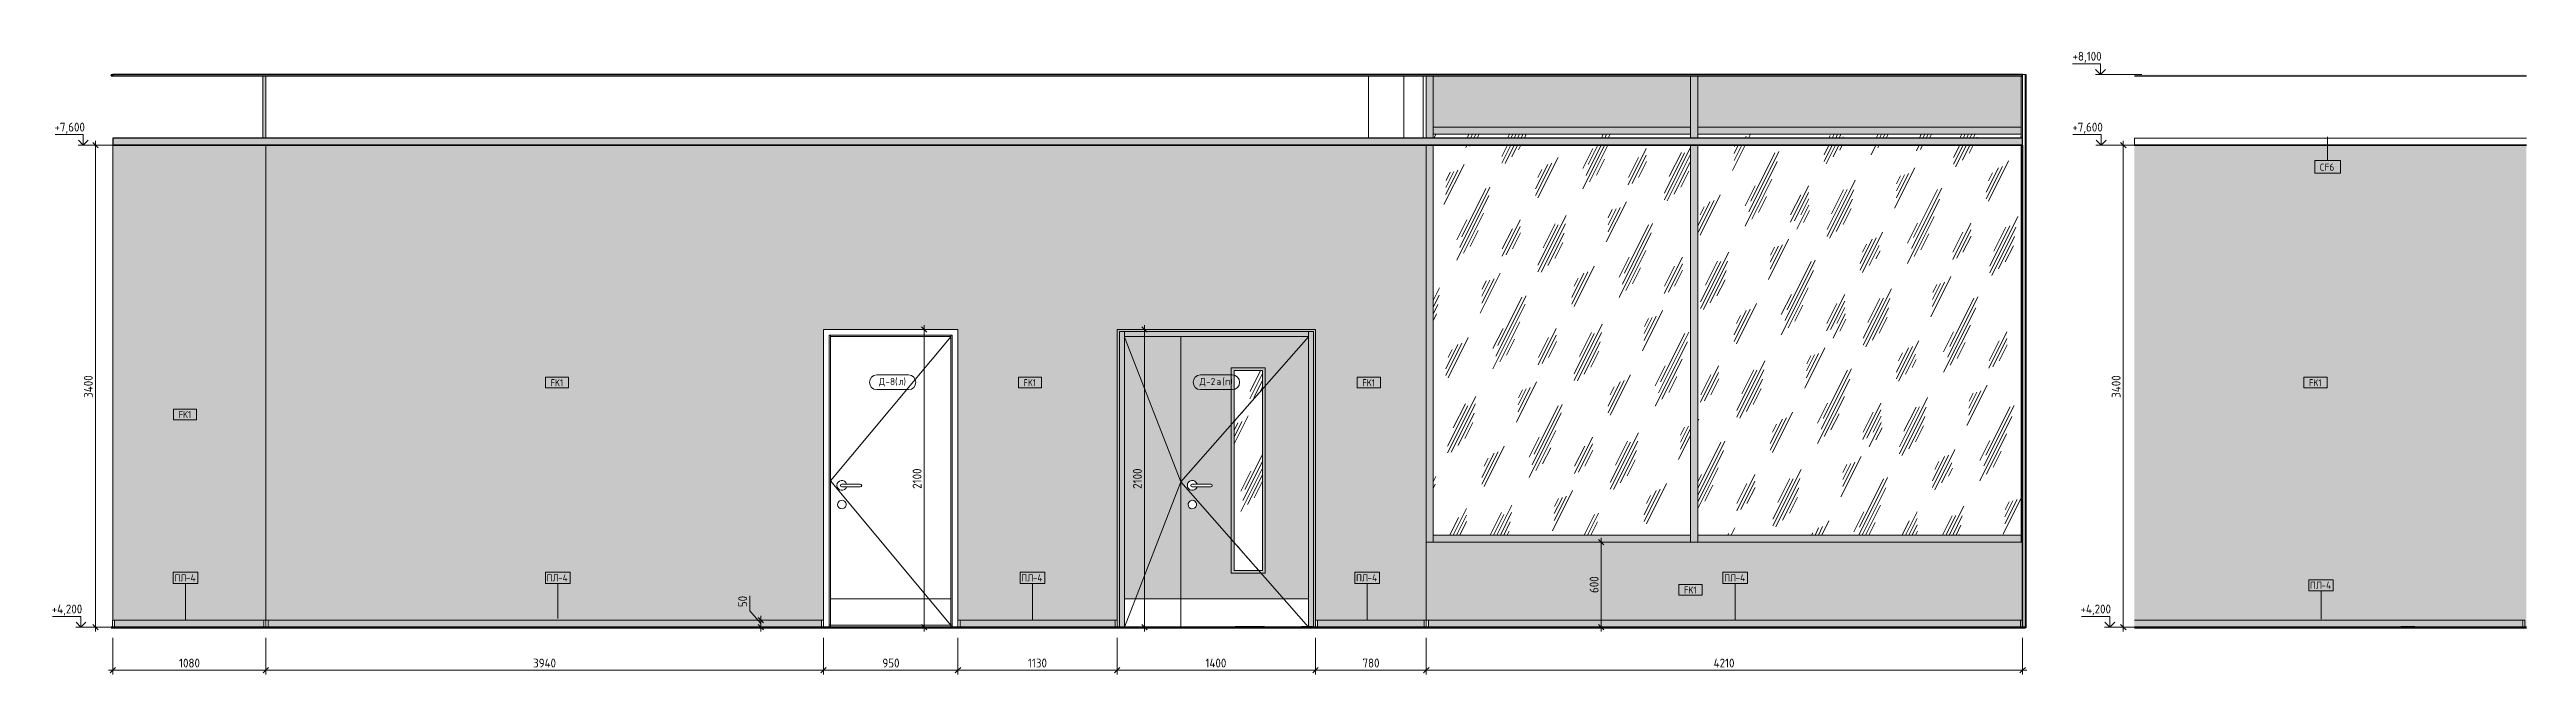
# Model space of a CAD drawing. Header units: millimetres. Extents: x 81971 to 140149, y -1987 to 13800.
# Drawn here: x 118385 to 135881, y 3867 to 8275 of the extents above; entities that cross this region are included whole.
import ezdxf

# ---------------------------------------------------------------- set-up
doc = ezdxf.new("R2010")
doc.units = ezdxf.units.MM
doc.linetypes.add('200_ШТРИХ__ш1_п0_6_', pattern=[40, 25, -15])
doc.linetypes.add('Штрих', pattern=[158.75, 79.375, -79.375])
for name, color, linetype, lineweight in [('A-ANNO-DIMS', 7, 'Continuous', 9), ('A-ANNO-DIMS-25', 7, 'Continuous', 9), ('A-CLNG', 7, 'Continuous', 9), ('A-CLNG-IDEN', 7, 'Continuous', 9), ('A-DETL', 7, 'Continuous', 9), ('A-DOOR', 7, 'Continuous', 9), ('A-DOOR-2', 7, 'Штрих', 9), ('A-DOOR-3', 7, '200_ШТРИХ__ш1_п0_6_', 9), ('A-DOOR-FRAM-1', 7, 'Continuous', 9), ('A-DOOR-IDEN', 7, 'Continuous', 9), ('A-FLOR', 7, 'Continuous', 9), ('A-GENM', 7, 'Continuous', 9), ('A-GENM-IDEN', 7, 'Continuous', 9), ('A-GLAZ-CURT', 7, 'Continuous', 9), ('A-GLAZ-CWMG', 7, 'Continuous', 9), ('A-WALL', 7, 'Continuous', 9), ('A-WALL-IDEN', 7, 'Continuous', 9), ('A-WALL-PATT', 7, 'Continuous', 9), ('G-ANNO-DIMS', 7, 'Continuous', 9), ('G-ANNO-DIMS-1', 7, 'Continuous', 20), ('I-WALL', 7, 'Continuous', 9)]:
    doc.layers.add(name, color=color, linetype=linetype, lineweight=lineweight)
for name, color, linetype, lineweight, true_color in [('A-CLNG-1', 7, 'Continuous', 9, 0x787878), ('A-CLNG-FNSH-1', 7, 'Continuous', 30, 0x3c3c3c), ('A-FLOR-1', 7, 'Continuous', 9, 0x787878), ('A-FLOR-FNSH-1', 7, 'Continuous', 30, 0x3c3c3c), ('A-WALL-4', 7, 'Continuous', 40, 0x3c3c3c), ('A-WALL-5', 7, 'Continuous', 30, 0x3c3c3c), ('A-WALL-FNSH-3', 7, 'Continuous', 30, 0x3c3c3c), ('I-WALL-1', 7, 'Continuous', 9, 0x787878)]:
    doc.layers.add(name, color=color, linetype=linetype, lineweight=lineweight, true_color=true_color)
doc.styles.add('GOST Common_1', font='GOST_Common.ttf', dxfattribs={"width": 0.9, "height": 50})
doc.styles.add('GOST Common_2', font='GOST_Common.ttf', dxfattribs={"height": 50})
doc.styles.add('ISOCPEUR_1', font='isocpeur.ttf', dxfattribs={"width": 0.9, "height": 62.5})
doc.dimstyles.new('ISO-2_5_0_9К_БОЛЬШОЙ_1', dxfattribs={"dimscale": 304.8, "dimtxt": 62.248823, "dimasz": 0.123031, "dimexe": 0.098425, "dimexo": 0.246063, "dimgap": 0, "dimtad": 1, "dimdec": 0, "dimrnd": 10, "dimzin": 0, "dimdsep": 46, "dimtxsty": 'ISOCPEUR_1', "dimblk1": 'OBLIQUE', "dimblk2": 'OBLIQUE', "dimsah": 1, "dimcen": 0.09, "dimdle": 0.098425, "dimazin": 0, "dimtfac": 1, "dimtdec": 4, "dimtix": 1, "dimtmove": 0, "dimatfit": 3, "dimfxl": 1, "dimtvp": 1, "dimtolj": 1, "dimtzin": 0, "dimarcsym": 2})
doc.dimstyles.new('ISO-2_5_0_9К_БОЛЬШОЙ_2', dxfattribs={"dimscale": 304.8, "dimtxt": 62.248823, "dimasz": 0.123031, "dimexe": 0.098425, "dimexo": 0.246063, "dimgap": 0, "dimtad": 1, "dimdec": 0, "dimrnd": 10, "dimzin": 0, "dimdsep": 46, "dimtxsty": 'ISOCPEUR_1', "dimblk1": 'OBLIQUE', "dimblk2": 'OBLIQUE', "dimsah": 1, "dimcen": 0.09, "dimdle": 0.098425, "dimazin": 0, "dimtfac": 1, "dimtdec": 4, "dimtix": 1, "dimtmove": 1, "dimatfit": 3, "dimfxl": 1, "dimtvp": 1, "dimtolj": 1, "dimtzin": 0, "dimarcsym": 2})
pattern_1 = [(63.435, (63.5, 31.75), (-255.5833, 766.7475), [317.5, -190.5, 317.5, -190.5, -403.903]), (63.435, (63.5, 31.75), (-255.5833, 766.7475), [-1016, 127, -276.903]), (63.435, (47.6, 47.6), (-255.5833, 766.7475), [254, -317.5, 190.5, -190.5, -467.403]), (63.435, (47.6, 47.6), (-255.5833, 766.7475), [-952.5, 222.25, -245.153]), (63.435, (47.6, 95.25), (-255.5833, 766.7475), [190.5, -381, 127, -190.5, -530.903]), (63.435, (47.6, 95.25), (-255.5833, 766.7475), [-889, 285.75, -245.153]), (63.435, (95.25, 47.6), (-255.5833, 766.7475), [190.5, -381, 158.75, -6404.653]), (63.435, (142.9, 95.25), (-255.5833, 766.7475), [95.25, -476.25, 63.5, -6499.903]), (63.435, (63.5, 174.6), (-255.5833, 766.7475), [63.5, -476.25, 63.5, -254, -562.653]), (63.435, (63.5, 174.6), (-255.5833, 766.7475), [-857.25, 158.75, -403.903]), (63.435, (349.25, 127), (-255.5833, 766.7475), [317.5, -476.25, 381, -251.503]), (63.435, (349.25, 79.4), (-255.5833, 766.7475), [444.5, -317.5, 476.25, -188.003]), (63.435, (381, 95.25), (-255.5833, 766.7475), [508, -254, 381, -276.903]), (63.435, (428.6, 142.9), (-255.5833, 766.7475), [317.5, -444.5, 254, -403.903]), (63.435, (381, 238.1), (-255.5833, 766.7475), [158.75, -635, 190.5, -435.653]), (63.435, (476.25, 190.5), (-255.5833, 766.7475), [127, -635, 127, -530.903])]

msp = doc.modelspace()

# ---------------------------------------------------------------- texts
at = {"layer": 'A-CLNG-IDEN', "insert": (134420, 7470.4), "char_height": 50, "width": 132.278, "attachment_point": 1, "style": 'GOST Common_2'}
msp.add_mtext('CF6', dxfattribs=at)
at = {"layer": 'A-DOOR-IDEN', "char_height": 50, "attachment_point": 1, "style": 'GOST Common_2'}
for s, insert, width in [('\\fGOST Common|b0|i0|c204|p34|;Д', (124243.1, 5957.9), 56.118), ('-8(', (124289.4, 5957.9), 112.236), ('\\fGOST Common|b0|i0|c204|p34|;)', (124416.7, 5957.9), 24.051), ('\\fGOST Common|b0|i0|c204|p34|;Д', (126508.1, 5957.9), 56.118), ('-2', (126554.4, 5957.9), 88.186), ('\\fGOST Common|b0|i0|c204|p34|;(', (126668.5, 5957.9), 24.051), ('\\fGOST Common|b0|i0|c204|p34|;)', (126724.7, 5957.9), 24.051), ('\\fGOST Common|b0|i0|c204|p34|;л', (124382, 5957.9), 42.089), ('\\fGOST Common|b0|i0|c204|p34|;а', (126627.2, 5957.9), 50.105), ('\\fGOST Common|b0|i0|c204|p34|;п', (126688.3, 5957.9), 44.093)]:
    msp.add_mtext(s, dxfattribs=dict(at, insert=insert, width=width))
at = {"layer": 'A-GENM-IDEN', "char_height": 50, "attachment_point": 1, "style": 'GOST Common_2'}
for s, insert, width in [('ПЛ', (119267.6, 4572.8), 98.207), ('-4', (119348.6, 4572.8), 94.198), ('ПЛ', (121896.1, 4572.8), 98.207), ('-4', (121977.2, 4572.8), 94.198), ('ПЛ', (125249.1, 4572.8), 98.207), ('-4', (125330.2, 4572.8), 94.198), ('ПЛ', (127613.3, 4572.8), 98.207), ('-4', (127694.3, 4572.8), 94.198), ('ПЛ', (130213, 4572.8), 98.207), ('-4', (130294, 4572.8), 94.198), ('ПЛ', (134351.3, 4520.3), 98.207), ('-4', (134432.3, 4520.3), 94.198)]:
    msp.add_mtext(s, dxfattribs=dict(at, insert=insert, width=width))
at = {"layer": 'A-WALL-IDEN', "char_height": 50, "width": 111.835, "attachment_point": 1, "style": 'GOST Common_1'}
for insert in [(121924.7, 5949.5), (125265.2, 5949.5), (127658.9, 5949.5), (134345.5, 5949.5), (119297.7, 5724.5), (129930.9, 4486.8)]:
    msp.add_mtext('FK1', dxfattribs=dict(at, insert=insert))

# ---------------------------------------------------------------- blocks, each defined once
blk = doc.blocks.new('110_Дверь_СКБ_2Ст - Д-2а_п_ Из коридора на лестницу-32215207-Развертки 2_51-3')
at = {"layer": 'A-DOOR'}
blk.add_hatch(color=256, dxfattribs=at).paths.add_polyline_path([(-91335, 4400), (-90935, 4400), (-90935, 6250), (-91335, 6250), (-91335, 4683)])
h = blk.add_hatch(color=256, dxfattribs=at)
h.paths.add_polyline_path([(-90935, 4400), (-90035, 4400), (-90035, 6250), (-90935, 6250), (-90935, 4683)])
h.paths.add_polyline_path([(-90560, 4600), (-90560, 6010), (-90360, 6010), (-90360, 4600)])
h.paths.add_polyline_path([(-90857, 5035), (-90864, 5037), (-90871, 5040), (-90877, 5045), (-90881, 5051), (-90884, 5058), (-90885, 5065), (-90884, 5072), (-90881, 5080), (-90877, 5086), (-90871, 5090), (-90864, 5094), (-90857, 5095), (-90849, 5094), (-90842, 5092), (-90836, 5088), (-90831, 5082), (-90827, 5076), (-90825, 5068), (-90825, 5061), (-90827, 5054), (-90831, 5047), (-90836, 5042), (-90843, 5038), (-90850, 5035)])
h.paths.add_polyline_path([(-90856, 5165), (-90864, 5166), (-90873, 5170), (-90880, 5175), (-90885, 5183), (-90889, 5191), (-90890, 5200), (-90889, 5209), (-90885, 5218), (-90880, 5225), (-90873, 5230), (-90864, 5234), (-90855, 5235), (-90847, 5234), (-90838, 5231), (-90831, 5225), (-90825, 5218), (-90821, 5210), (-90725, 5210), (-90722, 5210), (-90720, 5209), (-90718, 5207), (-90716, 5205), (-90715, 5203), (-90715, 5200), (-90715, 5197), (-90716, 5195), (-90718, 5193), (-90720, 5191), (-90722, 5190), (-90725, 5190), (-90821, 5190), (-90825, 5182), (-90831, 5175), (-90838, 5169), (-90847, 5166), (-90855, 5165)])
h = blk.add_hatch(dxfattribs=at)
h.set_pattern_fill('FP_22', color=256, style=0, pattern_type=2)
h.set_pattern_definition(pattern_1)
h.paths.add_polyline_path([(-90560, 4600), (-90360, 4600), (-90360, 6010), (-90560, 6010), (-90560, 4683)])
at = {"layer": 'A-DOOR-FRAM-1'}
for points in [[(-91370, 4200), (-91370, 6285), (-90000, 6285), (-90000, 4202), (-89994, 4202), (-89994, 4200), (-89985, 4200), (-89985, 6300), (-91385, 6300), (-91385, 4200)], [(-91369, 4200), (-91369, 4202), (-91335, 4202), (-91335, 6285), (-91370, 6285), (-91370, 4200)], [(-91335, 6250), (-90035, 6250), (-90035, 6285), (-91335, 6285)], [(-90000, 4202), (-90000, 6285), (-90035, 6285), (-90035, 4202)]]:
    blk.add_hatch(color=256, dxfattribs=at).paths.add_polyline_path(points)
at = {"layer": 'A-DOOR'}
for p, q in [((-90935, 6250), (-91335, 6250)), ((-91335, 4400), (-91335, 6250)), ((-90035, 6250), (-90935, 6250)), ((-90935, 4400), (-90935, 6250)), ((-90935, 6250), (-90935, 4400)), ((-90035, 6250), (-90035, 4400)), ((-90580, 6030), (-90340, 6030)), ((-90580, 6030), (-90580, 4580)), ((-90560, 6010), (-90560, 4600)), ((-90360, 6010), (-90560, 6010)), ((-90360, 4600), (-90360, 6010)), ((-90340, 6030), (-90340, 4580)), ((-90725, 5210), (-90855, 5210)), ((-90855, 5210), (-90821, 5210)), ((-90855, 5190), (-90725, 5190)), ((-90821, 5190), (-90855, 5190)), ((-90580, 4580), (-90340, 4580)), ((-90560, 4600), (-90360, 4600)), ((-90935, 4400), (-91335, 4400)), ((-91335, 4400), (-91335, 4202)), ((-90935, 4400), (-90035, 4400)), ((-90935, 4400), (-90935, 4202)), ((-90935, 4202), (-90935, 4400)), ((-90035, 4400), (-90035, 4202))]:
    blk.add_line(p, q, dxfattribs=at)
for centre, radius, start, end in [((-90855, 5200), 35, 16.6015, 180), ((-90855, 5200), 35, 180, 343.3985), ((-90855, 5065), 30, 351.8301, 180), ((-90855, 5200), 10, 90, 270), ((-90855, 5200), 10, 90, 270), ((-90725, 5200), 10, 270, 90), ((-90855, 5065), 30, 180, 351.8301)]:
    blk.add_arc(centre, radius, start, end, dxfattribs=at)
at = {"layer": 'A-DOOR-2'}
for p, q in [((-89985, 6300), (-91385, 6300)), ((-91385, 4200), (-91385, 6300)), ((-89985, 6300), (-91385, 6300)), ((-91385, 4200), (-91385, 6300)), ((-89985, 4200), (-89985, 6300)), ((-89985, 4200), (-89985, 6300))]:
    blk.add_line(p, q, dxfattribs=at)
at = {"layer": 'A-DOOR-3'}
for p, q in [((-90360, 5879), (-90560, 5651)), ((-90560, 4798), (-90386, 4600))]:
    blk.add_line(p, q, dxfattribs=at)
at = {"layer": 'A-DOOR-FRAM-1'}
for p, q in [((-91370, 4200), (-91370, 6285)), ((-91370, 6285), (-90000, 6285)), ((-91335, 6250), (-91335, 6285)), ((-91335, 6285), (-91335, 4400)), ((-90035, 6250), (-91335, 6250)), ((-90035, 6285), (-90035, 6250)), ((-90035, 6285), (-90035, 4400)), ((-90000, 6285), (-90000, 4202))]:
    blk.add_line(p, q, dxfattribs=at)
blk = doc.blocks.new('110_Дверь_СКБ_1Ст_Внутренняя1 - Д-8 950x2100h_охрана-31784688-Развертки 2_51-3')
at = {"layer": 'A-DOOR'}
for p, q in [((-92560, 6248), (-93410, 5232)), ((-93410, 5232), (-92560, 4214)), ((-93200, 5210), (-93330, 5210)), ((-93330, 5210), (-93296, 5210)), ((-93330, 5190), (-93200, 5190)), ((-93296, 5190), (-93330, 5190)), ((-92560, 4400), (-93410, 4400))]:
    blk.add_line(p, q, dxfattribs=at)
for centre, radius, start, end in [((-93330, 5200), 35, 16.6015, 180), ((-93330, 5200), 35, 180, 343.3985), ((-93330, 5065), 30, 351.8301, 180), ((-93330, 5200), 10, 90, 270), ((-93330, 5200), 10, 90, 270), ((-93200, 5200), 10, 270, 90), ((-93330, 5065), 30, 180, 351.8301)]:
    blk.add_arc(centre, radius, start, end, dxfattribs=at)
at = {"layer": 'A-DOOR-FRAM-1'}
for p, q in [((-93420, 4200), (-93420, 6260)), ((-93420, 6260), (-92550, 6260)), ((-93410, 6250), (-93410, 6260)), ((-93410, 6260), (-93410, 4200)), ((-93410, 6250), (-92560, 6250)), ((-92560, 6260), (-92560, 6250)), ((-92560, 4200), (-92560, 6260)), ((-92550, 6260), (-92550, 4200)), ((-92550, 4214), (-93420, 4214))]:
    blk.add_line(p, q, dxfattribs=at)
blk = doc.blocks.new('Системная панель - Стекло - 40мм-23946635-Развертки 2_51-3')
at = {"layer": 'A-GLAZ-CURT'}
h = blk.add_hatch(dxfattribs=at)
h.set_pattern_fill('FP_22', color=256, style=0, pattern_type=2)
h.set_pattern_definition(pattern_1)
h.paths.add_polyline_path([(-87285, 4850), (-85000, 4850), (-85000, 7600), (-87285, 7600), (-87285, 6147)])
h.paths.add_polyline_path([(-87285, 7650), (-85000, 7650), (-85000, 7677), (-87285, 7677)])
blk = doc.blocks.new('Системная панель - Стекло - 40мм-23946636-Развертки 2_51-3')
at = {"layer": 'A-GLAZ-CURT'}
h = blk.add_hatch(dxfattribs=at)
h.set_pattern_fill('FP_22', color=256, style=0, pattern_type=2)
h.set_pattern_definition(pattern_1)
h.paths.add_polyline_path([(-88000, 4850), (-87335, 4850), (-87335, 7600), (-89154, 7600), (-89154, 4850), (-88004, 4850)])
h.paths.add_polyline_path([(-88000, 7650), (-87335, 7650), (-87335, 7677), (-89154, 7677), (-89154, 7650), (-88350, 7650)])
blk = doc.blocks.new('Системная панель - Сэндвич - 40мм-32817007-Развертки 2_51-3')
at = {"layer": 'A-GLAZ-CURT'}
blk.add_hatch(color=256, dxfattribs=at).paths.add_polyline_path([(-87285, 7727), (-85000, 7727), (-85000, 8090), (-87285, 8090)])
blk = doc.blocks.new('Системная панель - Сэндвич - 40мм-32817005-Развертки 2_51-3')
at = {"layer": 'A-GLAZ-CURT'}
blk.add_hatch(color=256, dxfattribs=at).paths.add_polyline_path([(-88000, 7727), (-87335, 7727), (-87335, 8090), (-89154, 8090), (-89154, 7727), (-88010, 7727)])
blk = doc.blocks.new('Прямоугольный импост - Импост структурный с накладкой - 190мм-23186047-Развертки 2_51-3')
at = {"layer": 'A-GLAZ-CWMG'}
blk.add_hatch(color=256, dxfattribs=at).paths.add_polyline_path([(-85000, 4800), (-85000, 4850), (-87285, 4850), (-87285, 4800)])
for p, q in [((-87285, 4800), (-87285, 4850)), ((-87285, 4850), (-85000, 4850)), ((-85000, 4850), (-85000, 4800))]:
    blk.add_line(p, q, dxfattribs=at)
blk = doc.blocks.new('Прямоугольный импост - Импост структурный с накладкой - 190мм-23186048-Развертки 2_51-3')
at = {"layer": 'A-GLAZ-CWMG'}
blk.add_hatch(color=256, dxfattribs=at).paths.add_polyline_path([(-87335, 4800), (-87335, 4850), (-88000, 4850), (-88000, 4800)])
for p, q in [((-88000, 4850), (-87335, 4850)), ((-87335, 4850), (-87335, 4800))]:
    blk.add_line(p, q, dxfattribs=at)
blk = doc.blocks.new('Прямоугольный импост - Импост структурный с накладкой - 190мм-23186049-Развертки 2_51-3')
at = {"layer": 'A-GLAZ-CWMG'}
blk.add_hatch(color=256, dxfattribs=at).paths.add_polyline_path([(-88350, 4800), (-88000, 4800), (-88000, 4850), (-89154, 4850), (-89154, 4800)])
for p, q in [((-89154, 4800), (-89154, 4850)), ((-89154, 4850), (-88000, 4850))]:
    blk.add_line(p, q, dxfattribs=at)
blk = doc.blocks.new('Прямоугольный импост - Импост структурный с накладкой - 190мм-23946639-Развертки 2_51-3')
at = {"layer": 'A-GLAZ-CWMG'}
h = blk.add_hatch(color=256, dxfattribs=at)
h.paths.add_polyline_path([(-89195, 4800), (-89154, 4800), (-89154, 7600), (-89202, 7600), (-89202, 4800)])
h.paths.add_polyline_path([(-89154, 7650), (-89154, 7702), (-89202, 7702), (-89202, 7650), (-89164, 7650)])
for p, q in [((-89154, 7702), (-89154, 7650)), ((-89154, 7600), (-89154, 4800))]:
    blk.add_line(p, q, dxfattribs=at)
blk = doc.blocks.new('Прямоугольный импост - Импост структурный с накладкой - 190мм-23946640-Развертки 2_51-3')
at = {"layer": 'A-GLAZ-CWMG'}
blk.add_hatch(color=256, dxfattribs=at).paths.add_polyline_path([(-89172, 7702), (-89154, 7702), (-89154, 8090), (-89202, 8090), (-89202, 7702)])
blk.add_line((-89154, 8090), (-89154, 7702), dxfattribs=at)
blk = doc.blocks.new('Прямоугольный импост - Импост структурный с накладкой - 190мм-23946641-Развертки 2_51-3')
at = {"layer": 'A-GLAZ-CWMG'}
h = blk.add_hatch(color=256, dxfattribs=at)
h.paths.add_polyline_path([(-84991, 4800), (-84991, 7600), (-85000, 7600), (-85000, 4800)])
h.paths.add_polyline_path([(-85000, 7650), (-84990, 7650), (-84990, 7702), (-85000, 7702), (-85000, 7687)])
for p, q in [((-85000, 7650), (-85000, 7702)), ((-85000, 4800), (-85000, 7600))]:
    blk.add_line(p, q, dxfattribs=at)
blk = doc.blocks.new('Прямоугольный импост - Импост структурный с накладкой - 190мм-23186050-Развертки 2_51-3')
at = {"layer": 'A-GLAZ-CWMG'}
blk.add_hatch(color=256, dxfattribs=at).paths.add_polyline_path([(-85000, 7677), (-85000, 7727), (-87285, 7727), (-87285, 7677)])
for p, q in [((-87285, 7677), (-87285, 7727)), ((-85000, 7727), (-87285, 7727)), ((-85000, 7727), (-85000, 7677)), ((-85000, 7677), (-87285, 7677))]:
    blk.add_line(p, q, dxfattribs=at)
blk = doc.blocks.new('Прямоугольный импост - Импост структурный с накладкой - 190мм-23186051-Развертки 2_51-3')
at = {"layer": 'A-GLAZ-CWMG'}
blk.add_hatch(color=256, dxfattribs=at).paths.add_polyline_path([(-88000, 7677), (-87335, 7677), (-87335, 7727), (-88000, 7727), (-88000, 7687)])
for p, q in [((-87335, 7727), (-88000, 7727)), ((-87335, 7727), (-87335, 7677)), ((-87335, 7677), (-88000, 7677))]:
    blk.add_line(p, q, dxfattribs=at)
blk = doc.blocks.new('Прямоугольный импост - Импост структурный с накладкой - 190мм-23186052-Развертки 2_51-3')
at = {"layer": 'A-GLAZ-CWMG'}
blk.add_hatch(color=256, dxfattribs=at).paths.add_polyline_path([(-88350, 7677), (-88000, 7677), (-88000, 7727), (-89154, 7727), (-89154, 7677)])
for p, q in [((-89154, 7677), (-89154, 7727)), ((-88000, 7727), (-89154, 7727)), ((-88000, 7677), (-89154, 7677))]:
    blk.add_line(p, q, dxfattribs=at)
blk = doc.blocks.new('Прямоугольный импост - Импост структурный с накладкой - 190мм-23946633-Развертки 2_51-3')
at = {"layer": 'A-GLAZ-CWMG'}
h = blk.add_hatch(color=256, dxfattribs=at)
h.paths.add_polyline_path([(-87335, 4800), (-87285, 4800), (-87285, 7600), (-87335, 7600), (-87335, 4840)])
h.paths.add_polyline_path([(-87325, 7650), (-87285, 7650), (-87285, 7702), (-87335, 7702), (-87335, 7650), (-87334, 7650)])
for p, q in [((-87335, 7702), (-87335, 7650)), ((-87285, 7702), (-87285, 7650)), ((-87335, 7600), (-87335, 4800)), ((-87285, 7600), (-87285, 4800))]:
    blk.add_line(p, q, dxfattribs=at)
blk = doc.blocks.new('Прямоугольный импост - Импост структурный с накладкой - 190мм-23946634-Развертки 2_51-3')
at = {"layer": 'A-GLAZ-CWMG'}
blk.add_hatch(color=256, dxfattribs=at).paths.add_polyline_path([(-87325, 7702), (-87285, 7702), (-87285, 8090), (-87335, 8090), (-87335, 7702)])
for p, q in [((-87335, 8090), (-87335, 7702)), ((-87285, 8090), (-87285, 7702))]:
    blk.add_line(p, q, dxfattribs=at)
blk = doc.blocks.new('Прямоугольный импост - Импост структурный с накладкой - 190мм-23946642-Развертки 2_51-3')
at = {"layer": 'A-GLAZ-CWMG'}
blk.add_hatch(color=256, dxfattribs=at).paths.add_polyline_path([(-85000, 7702), (-84990, 7702), (-84990, 8090), (-85000, 8090), (-85000, 7717)])
blk.add_line((-85000, 7702), (-85000, 8090), dxfattribs=at)
blk = doc.blocks.new('Плинтус - Плинтус светлый _сад_-32863631-Развертки 2_51-3')
at = {"layer": 'A-GENM'}
blk.add_hatch(color=256, dxfattribs=at).paths.add_polyline_path([(-89217, 4200), (-89217, 4250), (-89970, 4250), (-89970, 4200), (-89224, 4200)])
for p, q in [((-89985, 4200), (-89985, 4250)), ((-89985, 4250), (-89970, 4250)), ((-89970, 4250), (-89217, 4250)), ((-89970, 4250), (-89970, 4200)), ((-89217, 4250), (-89202, 4250)), ((-89217, 4200), (-89217, 4250)), ((-89202, 4250), (-89202, 4200))]:
    blk.add_line(p, q, dxfattribs=at)
blk = doc.blocks.new('Плинтус - Плинтус светлый _сад_-32863635-Развертки 2_51-3')
at = {"layer": 'A-GENM'}
for p, q in [((-84991, 4250), (-85006, 4250)), ((-85006, 4250), (-85006, 4200)), ((-85006, 4200), (-84991, 4200)), ((-84991, 4200), (-84991, 4250))]:
    blk.add_line(p, q, dxfattribs=at)
blk = doc.blocks.new('Плинтус - Плинтус светлый _сад_-32863661-Развертки 2_51-3')
at = {"layer": 'A-GENM'}
for p, q in [((-97398, 4250), (-97383, 4250)), ((-97383, 4250), (-97383, 4200))]:
    blk.add_line(p, q, dxfattribs=at)
blk = doc.blocks.new('Плинтус - Плинтус светлый _сад_-32863651-Развертки 2_51-3')
at = {"layer": 'A-GENM'}
blk.add_hatch(color=256, dxfattribs=at).paths.add_polyline_path([(-94265, 4200), (-93475, 4200), (-93475, 4250), (-97383, 4250), (-97383, 4200), (-94275, 4200)])
for p, q in [((-97383, 4250), (-93475, 4250)), ((-93475, 4250), (-93460, 4250)), ((-93475, 4200), (-93475, 4250)), ((-93460, 4250), (-93460, 4200))]:
    blk.add_line(p, q, dxfattribs=at)
blk = doc.blocks.new('Плинтус - Плинтус светлый _сад_-32863649-Развертки 2_51-3')
at = {"layer": 'A-GENM'}
blk.add_hatch(color=256, dxfattribs=at).paths.add_polyline_path([(-92364, 4200), (-91400, 4200), (-91400, 4250), (-92495, 4250), (-92495, 4200)])
for p, q in [((-92510, 4200), (-92510, 4250)), ((-92510, 4250), (-92495, 4250)), ((-92495, 4250), (-91400, 4250)), ((-92495, 4250), (-92495, 4200)), ((-91400, 4250), (-91385, 4250)), ((-91400, 4200), (-91400, 4250)), ((-91385, 4250), (-91385, 4200))]:
    blk.add_line(p, q, dxfattribs=at)
blk = doc.blocks.new('Плинтус - Плинтус светлый _сад_-32863634-Развертки 2_51-3')
at = {"layer": 'A-GENM'}
for p, q in [((-89202, 4200), (-89202, 4250)), ((-89202, 4250), (-89187, 4250)), ((-89187, 4250), (-89187, 4200))]:
    blk.add_line(p, q, dxfattribs=at)
blk = doc.blocks.new('Плинтус - Плинтус светлый _сад_-32863632-Развертки 2_51-3')
at = {"layer": 'A-GENM'}
blk.add_hatch(color=256, dxfattribs=at).paths.add_polyline_path([(-88350, 4200), (-85006, 4200), (-85006, 4250), (-89187, 4250), (-89187, 4200), (-88702, 4200)])
blk.add_line((-89187, 4250), (-85006, 4250), dxfattribs=at)
blk = doc.blocks.new('Плинтус - Плинтус светлый _сад_-32863659-Развертки 2_51-3')
at = {"layer": 'A-GENM'}
blk.add_hatch(color=256, dxfattribs=at).paths.add_polyline_path([(-98468, 4200), (-97413, 4200), (-97413, 4250), (-98468, 4250)])
for p, q in [((-98483, 4200), (-98483, 4250)), ((-98483, 4250), (-98468, 4250)), ((-98468, 4250), (-97413, 4250)), ((-98468, 4250), (-98468, 4200)), ((-97413, 4250), (-97399, 4250)), ((-97413, 4200), (-97413, 4250))]:
    blk.add_line(p, q, dxfattribs=at)
blk = doc.blocks.new('Плинтус - Плинтус светлый _сад_-32863635-Развертки 2_51-4')
at = {"layer": 'A-GENM'}
blk.add_hatch(color=256, dxfattribs=at).paths.add_polyline_path([(12407, 4200), (12407, 4202), (13364, 4202), (13364, 4250), (10621, 4250), (10621, 4200), (12351, 4200)])
blk.add_line((10621, 4250), (13364, 4250), dxfattribs=at)
blk = doc.blocks.new('Плинтус - Плинтус светлый _сад_-32863639-Развертки 2_51-4')
at = {"layer": 'A-GENM'}
for p, q in [((13364, 4250), (13379, 4250)), ((13364, 4202), (13364, 4250)), ((13379, 4250), (13379, 4202))]:
    blk.add_line(p, q, dxfattribs=at)
blk = doc.blocks.new('Высотные отметки - Стрелка_Верх-17668718-Развертки 2_51-3')
at = {"layer": 'G-ANNO-DIMS'}
for p, q in [((-98688, 7675), (-98888, 7675)), ((-98650, 7600), (-98725, 7600)), ((-98688, 7600), (-98688, 7675))]:
    blk.add_line(p, q, dxfattribs=at)
at = {"layer": 'G-ANNO-DIMS-1'}
for q in [(-98723, 7635), (-98653, 7635)]:
    blk.add_line((-98688, 7600), q, dxfattribs=at)
blk = doc.blocks.new('DIMBLOCK43-Развертки 2_51-3')
at = {"layer": 'A-ANNO-DIMS-25'}
for p, q in [((128110, 4125), (128110, 3867)), ((128110, 3897), (128110, 4120)), ((132322, 4125), (132322, 3867)), ((132322, 3897), (132322, 4120)), ((132352, 3897), (128110, 3897))]:
    blk.add_line(p, q, dxfattribs=at)
at = {"layer": 'A-ANNO-DIMS-25', "lineweight": 20}
for p, q in [((128110, 3897), (128091, 3878)), ((128110, 3897), (128129, 3915)), ((132322, 3897), (132303, 3878)), ((132322, 3897), (132341, 3915))]:
    blk.add_line(p, q, dxfattribs=at)
at = {"layer": 'A-ANNO-DIMS-25', "color": 0, "insert": (130139, 3978), "char_height": 62.5, "width": 183.87, "attachment_point": 1, "line_spacing_factor": 1.149209, "style": 'ISOCPEUR_1'}
blk.add_mtext('4210', dxfattribs=at)
blk = doc.blocks.new('_Oblique')
at = {"color": 0, "linetype": 'ByBlock', "lineweight": -2}
blk.add_line((-0.5, -0.5), (0.5, 0.5), dxfattribs=at)
blk = doc.blocks.new('DIMBLOCK44-Развертки 2_51-3')
at = {"layer": 'A-ANNO-DIMS-25'}
for p, q in [((127327, 4125), (127327, 3867)), ((127327, 3897), (127327, 4120)), ((128110, 4125), (128110, 3867)), ((128110, 3897), (128110, 4120)), ((128110, 3897), (127327, 3897))]:
    blk.add_line(p, q, dxfattribs=at)
at = {"layer": 'A-ANNO-DIMS-25', "lineweight": 20}
for p, q in [((127327, 3897), (127308, 3878)), ((127327, 3897), (127346, 3915)), ((128110, 3897), (128091, 3878)), ((128110, 3897), (128129, 3915))]:
    blk.add_line(p, q, dxfattribs=at)
at = {"layer": 'A-ANNO-DIMS-25', "color": 0, "insert": (127659, 3978), "char_height": 62.5, "width": 142.21, "attachment_point": 1, "line_spacing_factor": 1.149209, "style": 'ISOCPEUR_1'}
blk.add_mtext('780', dxfattribs=at)
blk = doc.blocks.new('DIMBLOCK45-Развертки 2_51-3')
at = {"layer": 'A-ANNO-DIMS-25'}
for p, q in [((125927, 4125), (125927, 3867)), ((125927, 3897), (125927, 4120)), ((127327, 4125), (127327, 3867)), ((127327, 3897), (127327, 4120)), ((127327, 3897), (125927, 3897))]:
    blk.add_line(p, q, dxfattribs=at)
at = {"layer": 'A-ANNO-DIMS-25', "lineweight": 20}
for p, q in [((125927, 3897), (125908, 3878)), ((125927, 3897), (125946, 3915)), ((127327, 3897), (127308, 3878)), ((127327, 3897), (127346, 3915))]:
    blk.add_line(p, q, dxfattribs=at)
at = {"layer": 'A-ANNO-DIMS-25', "color": 0, "insert": (126550, 3978), "char_height": 62.5, "width": 183.87, "attachment_point": 1, "line_spacing_factor": 1.149209, "style": 'ISOCPEUR_1'}
blk.add_mtext('1400', dxfattribs=at)
blk = doc.blocks.new('DIMBLOCK46-Развертки 2_51-3')
at = {"layer": 'A-ANNO-DIMS-25'}
for p, q in [((124802, 4125), (124802, 3867)), ((124802, 3897), (124802, 4120)), ((125927, 4125), (125927, 3867)), ((125927, 3897), (125927, 4120)), ((125927, 3897), (124802, 3897))]:
    blk.add_line(p, q, dxfattribs=at)
at = {"layer": 'A-ANNO-DIMS-25', "lineweight": 20}
for p, q in [((124802, 3897), (124783, 3878)), ((124802, 3897), (124821, 3915)), ((125927, 3897), (125908, 3878)), ((125927, 3897), (125946, 3915))]:
    blk.add_line(p, q, dxfattribs=at)
at = {"layer": 'A-ANNO-DIMS-25', "color": 0, "insert": (125296, 3978), "char_height": 62.5, "width": 163.76, "attachment_point": 1, "line_spacing_factor": 1.149209, "style": 'ISOCPEUR_1'}
blk.add_mtext('1130', dxfattribs=at)
blk = doc.blocks.new('DIMBLOCK47-Развертки 2_51-3')
at = {"layer": 'A-ANNO-DIMS-25'}
for p, q in [((123852, 4125), (123852, 3867)), ((123852, 3897), (123852, 4120)), ((124802, 4125), (124802, 3867)), ((124802, 3897), (124802, 4120)), ((124802, 3897), (123852, 3897))]:
    blk.add_line(p, q, dxfattribs=at)
at = {"layer": 'A-ANNO-DIMS-25', "lineweight": 20}
for p, q in [((123852, 3897), (123833, 3878)), ((123852, 3897), (123871, 3915)), ((124802, 3897), (124783, 3878)), ((124802, 3897), (124821, 3915))]:
    blk.add_line(p, q, dxfattribs=at)
at = {"layer": 'A-ANNO-DIMS-25', "color": 0, "insert": (124268, 3978), "char_height": 62.5, "width": 142.21, "attachment_point": 1, "line_spacing_factor": 1.149209, "style": 'ISOCPEUR_1'}
blk.add_mtext('950', dxfattribs=at)
blk = doc.blocks.new('DIMBLOCK48-Развертки 2_51-3')
at = {"layer": 'A-ANNO-DIMS-25'}
for p, q in [((119913, 4125), (119913, 3867)), ((119913, 3897), (119913, 4120)), ((123852, 4125), (123852, 3867)), ((123852, 3897), (123852, 4120)), ((123852, 3897), (119913, 3897))]:
    blk.add_line(p, q, dxfattribs=at)
at = {"layer": 'A-ANNO-DIMS-25', "lineweight": 20}
for p, q in [((119913, 3897), (119894, 3878)), ((119913, 3897), (119932, 3915)), ((123852, 3897), (123833, 3878)), ((123852, 3897), (123871, 3915))]:
    blk.add_line(p, q, dxfattribs=at)
at = {"layer": 'A-ANNO-DIMS-25', "color": 0, "insert": (121801, 3978), "char_height": 62.5, "width": 196.8, "attachment_point": 1, "line_spacing_factor": 1.149209, "style": 'ISOCPEUR_1'}
blk.add_mtext('3940', dxfattribs=at)
blk = doc.blocks.new('DIMBLOCK49-Развертки 2_51-3')
at = {"layer": 'A-ANNO-DIMS-25'}
for p, q in [((124612, 6300), (124534, 6300)), ((124564, 4170), (124564, 6330)), ((124564, 6300), (124612, 6300)), ((124612, 4200), (124534, 4200)), ((124564, 4200), (124612, 4200))]:
    blk.add_line(p, q, dxfattribs=at)
at = {"layer": 'A-ANNO-DIMS-25', "lineweight": 20}
for p, q in [((124564, 6300), (124545, 6319)), ((124564, 6300), (124582, 6281)), ((124564, 4200), (124545, 4219)), ((124564, 4200), (124582, 4181))]:
    blk.add_line(p, q, dxfattribs=at)
at = {"layer": 'A-ANNO-DIMS-25', "color": 0, "insert": (124482, 5176), "char_height": 62.5, "width": 176.69, "attachment_point": 1, "rotation": 90, "line_spacing_factor": 1.149209, "style": 'ISOCPEUR_1'}
blk.add_mtext('2100', dxfattribs=at)
blk = doc.blocks.new('DIMBLOCK50-Развертки 2_51-3')
at = {"layer": 'A-ANNO-DIMS-25'}
for p, q in [((123332, 4420), (123332, 4316)), ((123332, 4316), (123409, 4225)), ((123458, 4250), (123379, 4250)), ((123458, 4200), (123379, 4200)), ((123409, 4170), (123409, 4280)), ((123409, 4250), (123458, 4250)), ((123409, 4200), (123458, 4200))]:
    blk.add_line(p, q, dxfattribs=at)
at = {"layer": 'A-ANNO-DIMS-25', "lineweight": 20}
for p, q in [((123409, 4250), (123390, 4269)), ((123409, 4200), (123390, 4219)), ((123409, 4250), (123428, 4231)), ((123409, 4200), (123428, 4181))]:
    blk.add_line(p, q, dxfattribs=at)
at = {"layer": 'A-ANNO-DIMS-25', "color": 0, "insert": (123250, 4341), "char_height": 62.5, "width": 94.81, "attachment_point": 1, "rotation": 90, "line_spacing_factor": 1.149209, "style": 'ISOCPEUR_1'}
blk.add_mtext('50', dxfattribs=at)
blk = doc.blocks.new('DIMBLOCK51-Развертки 2_51-3')
at = {"layer": 'A-ANNO-DIMS-25'}
for p, q in [((118758, 7600), (118680, 7600)), ((118710, 4170), (118710, 7630)), ((118710, 7600), (118746, 7600)), ((118741, 4200), (118680, 4200)), ((118710, 4200), (118746, 4200))]:
    blk.add_line(p, q, dxfattribs=at)
at = {"layer": 'A-ANNO-DIMS-25', "lineweight": 20}
for p, q in [((118710, 7600), (118691, 7619)), ((118710, 7600), (118728, 7581)), ((118710, 4200), (118691, 4219)), ((118710, 4200), (118728, 4181))]:
    blk.add_line(p, q, dxfattribs=at)
at = {"layer": 'A-ANNO-DIMS-25', "color": 0, "insert": (118628, 5818), "char_height": 62.5, "width": 196.8, "attachment_point": 1, "rotation": 90, "line_spacing_factor": 1.149209, "style": 'ISOCPEUR_1'}
blk.add_mtext('3400', dxfattribs=at)
blk = doc.blocks.new('DIMBLOCK52-Развертки 2_51-3')
at = {"layer": 'A-ANNO-DIMS-25'}
for p, q in [((129394, 4800), (129315, 4800)), ((129345, 4170), (129345, 4830)), ((129345, 4800), (129394, 4800)), ((129394, 4200), (129315, 4200)), ((129345, 4200), (129394, 4200))]:
    blk.add_line(p, q, dxfattribs=at)
at = {"layer": 'A-ANNO-DIMS-25', "lineweight": 20}
for p, q in [((129345, 4800), (129327, 4819)), ((129345, 4800), (129364, 4781)), ((129345, 4200), (129327, 4219)), ((129345, 4200), (129364, 4181))]:
    blk.add_line(p, q, dxfattribs=at)
at = {"layer": 'A-ANNO-DIMS-25', "color": 0, "insert": (129264, 4441), "char_height": 62.5, "width": 142.21, "attachment_point": 1, "rotation": 90, "line_spacing_factor": 1.149209, "style": 'ISOCPEUR_1'}
blk.add_mtext('600', dxfattribs=at)
blk = doc.blocks.new('Mark Reiling - Mark Reiling-26174330-Развертки 2_51-3')
at = {"layer": 'A-GENM-IDEN'}
for p, q in [((-98053, 4588), (-98053, 4509)), ((-98053, 4588), (-97879, 4588)), ((-97879, 4588), (-98053, 4588)), ((-98053, 4588), (-98053, 4509)), ((-97879, 4509), (-97879, 4588)), ((-97879, 4509), (-97879, 4588)), ((-98053, 4509), (-97879, 4509)), ((-98053, 4509), (-97879, 4509))]:
    blk.add_line(p, q, dxfattribs=at)
blk = doc.blocks.new('М_стена_0001 - Типоразмер_без рамки-25382661-Развертки 2_51-3')
at = {"layer": 'A-WALL-IDEN'}
for p, q in [((-95261, 5963), (-95424, 5963)), ((-95424, 5963), (-95424, 5888)), ((-95261, 5888), (-95261, 5963)), ((-95424, 5888), (-95261, 5888))]:
    blk.add_line(p, q, dxfattribs=at)
blk = doc.blocks.new('М_двери - Типоразмер_рамка-25223575-Развертки 2_51-3')
at = {"layer": 'A-DOOR-IDEN'}
for p, q in [((-90573, 5980), (-90797, 5980)), ((-90797, 5876), (-90573, 5876))]:
    blk.add_line(p, q, dxfattribs=at)
for centre, start, end in [((-90797, 5928), 90, 270), ((-90573, 5928), 270, 90)]:
    blk.add_arc(centre, 52, start, end, dxfattribs=at)
blk = doc.blocks.new('DIMBLOCK53-Развертки 2_51-3')
at = {"layer": 'A-ANNO-DIMS-25'}
for p, q in [((126168, 6300), (126089, 6300)), ((126119, 4170), (126119, 6330)), ((126119, 6300), (126168, 6300)), ((126168, 4200), (126089, 4200)), ((126119, 4200), (126168, 4200))]:
    blk.add_line(p, q, dxfattribs=at)
at = {"layer": 'A-ANNO-DIMS-25', "lineweight": 20}
for p, q in [((126119, 6300), (126101, 6319)), ((126119, 6300), (126138, 6281)), ((126119, 4200), (126101, 4219)), ((126119, 4200), (126138, 4181))]:
    blk.add_line(p, q, dxfattribs=at)
at = {"layer": 'A-ANNO-DIMS-25', "color": 0, "insert": (126038, 5176), "char_height": 62.5, "width": 176.69, "attachment_point": 1, "rotation": 90, "line_spacing_factor": 1.149209, "style": 'ISOCPEUR_1'}
blk.add_mtext('2100', dxfattribs=at)
blk = doc.blocks.new('DIMBLOCK54-Развертки 2_51-3')
at = {"layer": 'A-ANNO-DIMS-25'}
for p, q in [((118833, 4125), (118833, 3867)), ((118833, 3897), (118833, 4120)), ((119914, 4125), (119914, 3867)), ((119914, 3897), (119914, 4120)), ((119944, 3897), (118803, 3897))]:
    blk.add_line(p, q, dxfattribs=at)
at = {"layer": 'A-ANNO-DIMS-25', "lineweight": 20}
for p, q in [((118833, 3897), (118814, 3878)), ((118833, 3897), (118852, 3915)), ((119914, 3897), (119895, 3878)), ((119914, 3897), (119933, 3915))]:
    blk.add_line(p, q, dxfattribs=at)
at = {"layer": 'A-ANNO-DIMS-25', "color": 0, "insert": (119300, 3978), "char_height": 62.5, "width": 176.69, "attachment_point": 1, "line_spacing_factor": 1.149209, "style": 'ISOCPEUR_1'}
blk.add_mtext('1080', dxfattribs=at)
blk = doc.blocks.new('Высотные отметки - Стрелка_Верх-17668718-Развертки 2_51-4')
at = {"layer": 'G-ANNO-DIMS'}
for p, q in [((10386, 7675), (10186, 7675)), ((10424, 7600), (10349, 7600)), ((10386, 7600), (10386, 7675))]:
    blk.add_line(p, q, dxfattribs=at)
at = {"layer": 'G-ANNO-DIMS-1'}
for q in [(10350, 7635), (10421, 7635)]:
    blk.add_line((10386, 7600), q, dxfattribs=at)
blk = doc.blocks.new('М_стена_0001 - Типоразмер_без рамки-25382661-Развертки 2_51-4')
at = {"layer": 'A-WALL-IDEN'}
for p, q in [((11981, 5963), (11818, 5963)), ((11818, 5963), (11818, 5888)), ((11981, 5888), (11981, 5963)), ((11818, 5888), (11981, 5888))]:
    blk.add_line(p, q, dxfattribs=at)
blk = doc.blocks.new('Mark Reiling - Mark Reiling-26174330-Развертки 2_51-4')
at = {"layer": 'A-GENM-IDEN'}
for p, q in [((11852, 4535), (11852, 4456)), ((11852, 4535), (12025, 4535)), ((12025, 4535), (11852, 4535)), ((11852, 4535), (11852, 4456)), ((11852, 4456), (12025, 4456)), ((11852, 4456), (12025, 4456)), ((12025, 4456), (12025, 4535)), ((12025, 4456), (12025, 4535))]:
    blk.add_line(p, q, dxfattribs=at)
blk = doc.blocks.new('М_потолков - Марка_ Имя типа-25382930-Развертки 2_51-4')
at = {"layer": 'A-CLNG-IDEN'}
for p, q in [((12076, 7493), (11895, 7493)), ((11895, 7493), (11895, 7403)), ((11895, 7403), (12076, 7403)), ((12076, 7403), (12076, 7493))]:
    blk.add_line(p, q, dxfattribs=at)
blk = doc.blocks.new('DIMBLOCK55-Развертки 2_51-4')
at = {"layer": 'A-ANNO-DIMS-25'}
for p, q in [((133037, 7600), (133003, 7600)), ((133033, 4170), (133033, 7630)), ((133033, 7600), (133037, 7600)), ((133081, 4200), (133003, 4200)), ((133033, 4200), (133037, 4200))]:
    blk.add_line(p, q, dxfattribs=at)
at = {"layer": 'A-ANNO-DIMS-25', "lineweight": 20}
for p, q in [((133033, 7600), (133014, 7619)), ((133033, 7600), (133052, 7581)), ((133033, 4200), (133014, 4219)), ((133033, 4200), (133052, 4181))]:
    blk.add_line(p, q, dxfattribs=at)
at = {"layer": 'A-ANNO-DIMS-25', "color": 0, "insert": (132951, 5818), "char_height": 62.5, "width": 196.8, "attachment_point": 1, "rotation": 90, "line_spacing_factor": 1.149209, "style": 'ISOCPEUR_1'}
blk.add_mtext('3400', dxfattribs=at)

# ---------------------------------------------------------------- dimensions: what is measured, and where the dimension line sits
at = {"layer": 'A-ANNO-DIMS'}
for base, p1, p2, override, picture, middle in [((124563.6, 6300), (124537.1, 4200), (124537.1, 6300), {"dimpost": '<>', "dimfxl": 2100}, 'DIMBLOCK49-Развертки 2_51-3', (124532.3, 5250)), ((126119.4, 6300), (126092.9, 4200), (126092.9, 6300), {"dimpost": '<>', "dimfxl": 2100}, 'DIMBLOCK53-Развертки 2_51-3', (126088.2, 5250)), ((129345.5, 4800), (129319, 4200), (129319, 4800), {"dimpost": '<>', "dimfxl": 600}, 'DIMBLOCK52-Развертки 2_51-3', (129314.2, 4500))]:
    dim = msp.add_linear_dim(base=base, p1=p1, p2=p2, angle=90, dimstyle='ISO-2_5_0_9К_БОЛЬШОЙ_1', override=override, dxfattribs=at)
    dim.commit()
    dim.dimension.update_dxf_attribs({"geometry": picture, "text_midpoint": middle})
dim = msp.add_linear_dim(base=(123409.2, 4250), p1=(123382.7, 4200), p2=(123382.7, 4250), angle=90, dimstyle='ISO-2_5_0_9К_БОЛЬШОЙ_2', override={"dimpost": '<>', "dimfxl": 50}, dxfattribs=at)
dim.commit()
dim.dimension.update_dxf_attribs({"geometry": 'DIMBLOCK50-Развертки 2_51-3', "text_midpoint": (123291.8, 4388.8), "dimtype": 160, "text_rotation": 90})
for base, p1, p2, override, picture, middle in [((118833, 3896.7), (119914, 4200), (118833, 4200), {"dimpost": '<>', "dimfxl": 1081.000014}, 'DIMBLOCK54-Развертки 2_51-3', (119373.5, 3928)), ((119913, 3896.7), (123852, 4200), (119913, 4200), {"dimpost": '<>', "dimfxl": 3938.999926}, 'DIMBLOCK48-Развертки 2_51-3', (121882.5, 3928)), ((123852, 3896.7), (124802, 4200), (123852, 4200), {"dimpost": '<>', "dimfxl": 950}, 'DIMBLOCK47-Развертки 2_51-3', (124327, 3928)), ((124802, 3896.7), (125927, 4200), (124802, 4200), {"dimpost": '<>', "dimfxl": 1125.00006}, 'DIMBLOCK46-Развертки 2_51-3', (125364.5, 3928)), ((125927, 3896.7), (127327, 4200), (125927, 4200), {"dimpost": '<>', "dimfxl": 1400}, 'DIMBLOCK45-Развертки 2_51-3', (126627, 3928)), ((127327, 3896.7), (128109.9, 4200), (127327, 4200), {"dimpost": '<>', "dimfxl": 782.874379}, 'DIMBLOCK44-Развертки 2_51-3', (127718.5, 3928)), ((128109.9, 3896.7), (132322, 4200), (128109.9, 4200), {"dimpost": '<>', "dimfxl": 4212.12564}, 'DIMBLOCK43-Развертки 2_51-3', (130216, 3928))]:
    dim = msp.add_linear_dim(base=base, p1=p1, p2=p2, dimstyle='ISO-2_5_0_9К_БОЛЬШОЙ_1', override=override, dxfattribs=at)
    dim.commit()
    dim.dimension.update_dxf_attribs({"geometry": picture, "text_midpoint": middle})

# ---------------------------------------------------------------- hatches: boundary and pattern name
at = {"layer": 'A-CLNG-1'}
for points in [[(130017, 8090), (132322, 8090), (132322, 8100), (118832, 8100), (118832, 8090), (129987, 8090)], [(133111.6, 8090), (135880.6, 8090), (135880.6, 8098.5), (133111.6, 8098.5)], [(125581.8, 7600), (132321, 7600), (132321, 7650), (118833, 7650), (118833, 7600), (123891.6, 7600)]]:
    msp.add_hatch(color=256, dxfattribs=at).paths.add_polyline_path(points)
at = {"layer": 'A-FLOR'}
for points in [[(126012.8, 4200), (126302.9, 4200), (126302.9, 4202), (125943.5, 4202), (125943.5, 4200), (126004.3, 4200)], [(126414.1, 4200), (126759.2, 4200), (126759.2, 4202), (126302.9, 4202), (126302.9, 4200), (126377, 4200)], [(134992.6, 4200), (134992.6, 4202), (134898.2, 4202), (134898.2, 4200), (134988.2, 4200)], [(135855, 4200), (135880.6, 4200.1), (135880.6, 4202), (135093, 4202), (135093, 4200), (135188.3, 4200)]]:
    msp.add_hatch(color=256, dxfattribs=at).paths.add_polyline_path(points)
at = {"layer": 'A-FLOR-1'}
h = msp.add_hatch(color=256, dxfattribs=at)
h.paths.add_polyline_path([(127227.6, 4200), (127317.6, 4200), (127317.6, 4202), (127227.6, 4202)])
h.paths.add_polyline_path([(126952, 4200), (126968.1, 4200), (126968.1, 4202), (126759.2, 4202), (126759.2, 4200)])
msp.add_hatch(color=256, dxfattribs=at).paths.add_polyline_path([(135093, 4200), (135093, 4202), (134992.6, 4202), (134992.6, 4200)])
at = {"layer": 'A-WALL-PATT'}
h = msp.add_hatch(color=256, dxfattribs=at)
h.paths.add_polyline_path([(119912.7, 4250), (119913, 4250), (119913, 7600), (119893, 7600), (119893, 4250), (119899, 4250)])
h.paths.add_polyline_path([(119913, 7650), (119913, 8090), (119893, 8090), (119893, 7650)])
for points in [[(119719, 4250), (119893, 4250), (119893, 7600), (118833, 7600), (118833, 4250), (119692.6, 4250)], [(123852, 4250), (123852, 6300), (124802, 6300), (124802, 4250), (125927, 4250), (125927, 6300), (127327, 6300), (127327, 4250), (128109.5, 4250), (128109.5, 7600), (119914, 7600), (119914, 4250), (123837, 4250)], [(135871.1, 4202), (135880.6, 4202), (135880.6, 7600), (133112, 7600), (133112, 7650), (133111.6, 7650), (133111.6, 4250), (135870, 4250), (135870, 4202)], [(132321, 4250), (132321, 4800), (128110, 4800), (128110, 4250), (132306, 4250)]]:
    msp.add_hatch(color=256, dxfattribs=at).paths.add_polyline_path(points)
at = {"layer": 'I-WALL-1'}
h = msp.add_hatch(dxfattribs=at)
h.set_pattern_fill('FP_24', color=256, style=0, pattern_type=2)
h.set_pattern_definition([(0, (217312.032, 0), (30.48, 7.62), [2.515, -20.345, 2.515, -20.345, -121.92]), (0, (217312.032, 0), (30.48, 7.62), [-45.72, 2.515, -43.205, 2.515, -20.345, -53.34]), (0, (217312.032, 0), (30.48, 7.62), [-114.3, 2.515, -12.725, 2.515, -35.585]), (120, (217323.462, 3.81), (-21.8391136, 22.5864543), [2.515, -20.345, 2.515, -20.345, -121.92]), (120, (217323.462, 3.81), (-21.8391136, 22.5864543), [-45.72, 2.515, -43.205, 2.515, -20.345, -53.34]), (120, (217323.462, 3.81), (-21.8391136, 22.5864543), [-114.3, 2.515, -12.725, 2.515, -35.585]), (240, (217327.272, 19.05), (-8.6408864, -30.2064543), [2.515, -20.345, 2.515, -20.345, -121.92]), (240, (217327.272, 19.05), (-8.6408864, -30.2064543), [-45.72, 2.515, -43.205, 2.515, -20.345, -53.34]), (240, (217327.272, 19.05), (-8.6408864, -30.2064543), [-114.3, 2.515, -12.725, 2.515, -35.585])])
h.paths.add_polyline_path([(118832, 8090), (118832, 8100), (118821.1, 8100), (118821.1, 8090)])
h = msp.add_hatch(dxfattribs=at)
h.set_pattern_fill('FP_23', color=256, style=0, pattern_type=2)
h.set_pattern_definition([(45, (217312.032, 0), (-14.25598, 14.25598), []), (45, (217326.288, 0), (-14.25598, 14.25598), [25.202, -5.04, 0.8382, -4.202])])
h.paths.add_polyline_path([(132342, 4195), (132342.4, 4195), (132342.4, 8100), (132342, 8100), (132342, 4796.8)])

# ---------------------------------------------------------------- linework, layer by layer
at = {"layer": 'A-CLNG'}
for p, q in [((135880.6, 7650), (133112, 7650)), ((133112, 7650), (133112, 7601))]:
    msp.add_line(p, q, dxfattribs=at)
at = {"layer": 'A-CLNG-FNSH-1'}
for p, q in [((132322, 8100), (118832, 8100)), ((118832, 8100), (118832, 8090)), ((118832, 8090), (132322, 8090)), ((132322, 8090), (132322, 8100)), ((133111.6, 8090), (135880.6, 8090)), ((132321, 7650), (118833, 7650)), ((118833, 7650), (118833, 7600)), ((132321, 7601), (118833, 7601)), ((118833, 7600), (132321, 7600)), ((132321, 7600), (132321, 7650)), ((135880.6, 7601), (133112, 7601)), ((133112, 7601), (133112, 7600)), ((133112, 7600), (135880.6, 7600))]:
    msp.add_line(p, q, dxfattribs=at)
at = {"layer": 'A-CLNG-IDEN'}
msp.add_line((134476.4, 7659.2), (134476.4, 7492.5), dxfattribs=at)
at = {"layer": 'A-DETL'}
for q in [(125977, 6246.5), (127277, 6248.4), (125977, 4200), (127277, 4200)]:
    msp.add_line((126377, 5225), q, dxfattribs=at)
at = {"layer": 'A-FLOR'}
for p, q in [((118821.1, 8100), (132342, 8100)), ((125943.5, 4202), (125943.5, 4200)), ((125943.5, 4202), (126759.2, 4202)), ((126302.9, 4202), (126302.9, 4200)), ((134898.1, 4202), (134898.1, 4200)), ((134898.2, 4202), (134992.6, 4202)), ((135093, 4202), (135880.6, 4202))]:
    msp.add_line(p, q, dxfattribs=at)
at = {"layer": 'A-FLOR-FNSH-1'}
for p, q in [((132342, 4200), (118821.1, 4200)), ((126968.1, 4202), (126759.2, 4202)), ((126759.2, 4202), (126759.2, 4200)), ((126968.1, 4200), (126968.1, 4202)), ((127317.6, 4202), (127227.6, 4202)), ((127227.6, 4202), (127227.6, 4200)), ((127317.6, 4200), (127317.6, 4202)), ((135880.6, 4200), (133111.6, 4200)), ((135093, 4202), (134992.6, 4202)), ((134992.6, 4202), (134992.6, 4200)), ((135093, 4200), (135093, 4202)), ((118821.1, 4195), (132342, 4195)), ((133111.6, 4195), (135880.6, 4195))]:
    msp.add_line(p, q, dxfattribs=at)
at = {"layer": 'A-GENM-IDEN'}
for p, q in [((119346.1, 4247.9), (119346.1, 4507.9)), ((121974.7, 4261.2), (121974.7, 4507.9)), ((125327.7, 4254.6), (125327.7, 4507.9)), ((127691.8, 4254.6), (127691.8, 4507.9)), ((130291.5, 4246.2), (130291.5, 4507.9)), ((134429.8, 4255.4), (134429.8, 4455.4))]:
    msp.add_line(p, q, dxfattribs=at)
at = {"layer": 'A-WALL'}
for p, q in [((128110, 8090), (128110, 7650)), ((132342.4, 8100), (132342, 8100)), ((128110, 7600), (128110, 4250))]:
    msp.add_line(p, q, dxfattribs=at)
at = {"layer": 'A-WALL-4'}
msp.add_line((132342, 8100), (132342, 4194.5), dxfattribs=at)
at = {"layer": 'A-WALL-5'}
for p, q in [((118821.1, 8090), (118832, 8090)), ((118832, 8100), (118832, 8100.3))]:
    msp.add_line(p, q, dxfattribs=at)
at = {"layer": 'A-WALL-FNSH-3'}
for p, q in [((132322, 7650), (132321, 7650)), ((132321, 7600), (132321, 4200)), ((132322, 4200), (132322, 7650))]:
    msp.add_line(p, q, dxfattribs=at)
at = {"layer": 'G-ANNO-DIMS'}
for p, q in [((133162.7, 8100), (132872.8, 8100)), ((118924.4, 7600), (118624.1, 7600)), ((133246.2, 7600), (132876.8, 7600)), ((118884.3, 4200), (118607.5, 4200)), ((133349.3, 4200), (132937.1, 4200))]:
    msp.add_line(p, q, dxfattribs=at)
at = {"layer": 'I-WALL'}
for p, q in [((119893, 7650), (119893, 8090)), ((119913, 8090), (119913, 7650)), ((119914, 8090), (119914, 7650)), ((127702, 7650), (127702, 8090)), ((127952, 8090), (127952, 7650)), ((128088.5, 7650), (128088.5, 8090)), ((132322, 8100.3), (132322, 7650)), ((132342, 8100), (132342, 8100.3)), ((118833, 7600), (118833, 4250)), ((119913, 7600), (119913, 4200)), ((119914, 7600), (119914, 4200)), ((128109.5, 4250), (128109.5, 7600)), ((133112, 7650), (133111.6, 7650)), ((123852, 4200), (123852, 6300)), ((123852, 6300), (124802, 6300)), ((124802, 6300), (124802, 4200)), ((125927, 4200), (125927, 6300)), ((125927, 6300), (127327, 6300)), ((127327, 6300), (127327, 4200)), ((132321, 4800), (128110, 4800))]:
    msp.add_line(p, q, dxfattribs=at)

# ---------------------------------------------------------------- block references
at = {"layer": 'A-CLNG-IDEN'}
msp.add_blockref('М_потолков - Марка_ Имя типа-25382930-Развертки 2_51-4', (122491, 0), dxfattribs=at)
at = {"layer": 'A-DOOR'}
msp.add_blockref('110_Дверь_СКБ_1Ст_Внутренняя1 - Д-8 950x2100h_охрана-31784688-Развертки 2_51-3', (217312, 0), dxfattribs=at)
at = {"layer": 'A-DOOR-FRAM-1'}
msp.add_blockref('110_Дверь_СКБ_2Ст - Д-2а_п_ Из коридора на лестницу-32215207-Развертки 2_51-3', (217312, 0), dxfattribs=at)
at = {"layer": 'A-DOOR-IDEN'}
for p in [(215025.5, 0), (217312, 0)]:
    msp.add_blockref('М_двери - Типоразмер_рамка-25223575-Развертки 2_51-3', p, dxfattribs=at)
at = {"layer": 'A-GENM'}
for name, p in [('Плинтус - Плинтус светлый _сад_-32863659-Развертки 2_51-3', (217312, 0)), ('Плинтус - Плинтус светлый _сад_-32863661-Развертки 2_51-3', (217312, 0)), ('Плинтус - Плинтус светлый _сад_-32863651-Развертки 2_51-3', (217312, 0)), ('Плинтус - Плинтус светлый _сад_-32863649-Развертки 2_51-3', (217312, 0)), ('Плинтус - Плинтус светлый _сад_-32863631-Развертки 2_51-3', (217312, 0)), ('Плинтус - Плинтус светлый _сад_-32863634-Развертки 2_51-3', (217312, 0)), ('Плинтус - Плинтус светлый _сад_-32863632-Развертки 2_51-3', (217312, 0)), ('Плинтус - Плинтус светлый _сад_-32863635-Развертки 2_51-3', (217312, 0)), ('Плинтус - Плинтус светлый _сад_-32863635-Развертки 2_51-4', (122491, 0)), ('Плинтус - Плинтус светлый _сад_-32863639-Развертки 2_51-4', (122491, 0))]:
    msp.add_blockref(name, p, dxfattribs=at)
at = {"layer": 'A-GENM-IDEN'}
for name, p in [('Mark Reiling - Mark Reiling-26174330-Развертки 2_51-3', (217312, 0)), ('Mark Reiling - Mark Reiling-26174330-Развертки 2_51-3', (219940.6, 0)), ('Mark Reiling - Mark Reiling-26174330-Развертки 2_51-3', (223293.6, 0)), ('Mark Reiling - Mark Reiling-26174330-Развертки 2_51-3', (225657.7, 0)), ('Mark Reiling - Mark Reiling-26174330-Развертки 2_51-3', (228257.4, 0)), ('Mark Reiling - Mark Reiling-26174330-Развертки 2_51-4', (122491, 0))]:
    msp.add_blockref(name, p, dxfattribs=at)
at = {"layer": 'A-GLAZ-CURT'}
for name in ['Системная панель - Сэндвич - 40мм-32817005-Развертки 2_51-3', 'Системная панель - Сэндвич - 40мм-32817007-Развертки 2_51-3', 'Системная панель - Стекло - 40мм-23946636-Развертки 2_51-3', 'Системная панель - Стекло - 40мм-23946635-Развертки 2_51-3']:
    msp.add_blockref(name, (217312, 0), dxfattribs=at)
at = {"layer": 'A-GLAZ-CWMG'}
for name in ['Прямоугольный импост - Импост структурный с накладкой - 190мм-23946640-Развертки 2_51-3', 'Прямоугольный импост - Импост структурный с накладкой - 190мм-23946634-Развертки 2_51-3', 'Прямоугольный импост - Импост структурный с накладкой - 190мм-23946642-Развертки 2_51-3', 'Прямоугольный импост - Импост структурный с накладкой - 190мм-23946639-Развертки 2_51-3', 'Прямоугольный импост - Импост структурный с накладкой - 190мм-23186052-Развертки 2_51-3', 'Прямоугольный импост - Импост структурный с накладкой - 190мм-23186051-Развертки 2_51-3', 'Прямоугольный импост - Импост структурный с накладкой - 190мм-23946633-Развертки 2_51-3', 'Прямоугольный импост - Импост структурный с накладкой - 190мм-23186050-Развертки 2_51-3', 'Прямоугольный импост - Импост структурный с накладкой - 190мм-23946641-Развертки 2_51-3', 'Прямоугольный импост - Импост структурный с накладкой - 190мм-23186049-Развертки 2_51-3', 'Прямоугольный импост - Импост структурный с накладкой - 190мм-23186048-Развертки 2_51-3', 'Прямоугольный импост - Импост структурный с накладкой - 190мм-23186047-Развертки 2_51-3']:
    msp.add_blockref(name, (217312, 0), dxfattribs=at)
at = {"layer": 'A-WALL-IDEN'}
for name, p in [('М_стена_0001 - Типоразмер_без рамки-25382661-Развертки 2_51-3', (217312, 0)), ('М_стена_0001 - Типоразмер_без рамки-25382661-Развертки 2_51-3', (220652.5, 0)), ('М_стена_0001 - Типоразмер_без рамки-25382661-Развертки 2_51-3', (223046.2, 0)), ('М_стена_0001 - Типоразмер_без рамки-25382661-Развертки 2_51-4', (122491, 0)), ('М_стена_0001 - Типоразмер_без рамки-25382661-Развертки 2_51-3', (214685, -225)), ('М_стена_0001 - Типоразмер_без рамки-25382661-Развертки 2_51-3', (225318.3, -1462.7))]:
    msp.add_blockref(name, p, dxfattribs=at)
at = {"layer": 'G-ANNO-DIMS'}
for name, p in [('Высотные отметки - Стрелка_Верх-17668718-Развертки 2_51-4', (122487, 500)), ('Высотные отметки - Стрелка_Верх-17668718-Развертки 2_51-3', (217312, 0)), ('Высотные отметки - Стрелка_Верх-17668718-Развертки 2_51-4', (122491, 0)), ('Высотные отметки - Стрелка_Верх-17668718-Развертки 2_51-3', (217295.4, -3400)), ('Высотные отметки - Стрелка_Верх-17668718-Развертки 2_51-4', (122551.4, -3400))]:
    msp.add_blockref(name, p, dxfattribs=at)

msp.set_redraw_order([(e.dxf.handle, doc.entitydb.next_handle()) for e in msp.query("TEXT MTEXT ATTDEF DIMENSION ARC_DIMENSION")])  # texts and dimensions are drawn at this point

# ---------------------------------------------------------------- next in the draw order: texts
at = {"layer": 'G-ANNO-DIMS', "char_height": 62.5, "attachment_point": 1, "line_spacing_factor": 1.149209, "style": 'ISOCPEUR_1', "bg_fill": 3, "box_fill_scale": 1.25, "bg_fill_color": 256, "bg_fill_true_color": 13158600, "bg_fill_transparency": 0}
for s, insert, width in [('+8,100', (132674.5, 8259.2), 242.008), ('+7,600', (118420.5, 7759.2), 254.705), ('+7,600', (132673.2, 7759.2), 254.705), ('+4,200', (118401, 4359.2), 261.428), ('+4,200', (132730.7, 4359.2), 261.428)]:
    msp.add_mtext(s, dxfattribs=dict(at, insert=insert, width=width))

# ---------------------------------------------------------------- next in the draw order: dimensions: what is measured, and where the dimension line sits
at = {"layer": 'A-ANNO-DIMS'}
for base, p1, p2, override, picture, middle in [((118709.6, 7600), (118816.4, 4200), (118833, 7600), {"dimpost": '<>', "dimfxl": 3400.040782}, 'DIMBLOCK51-Развертки 2_51-3', (118678.3, 5900)), ((133032.9, 7600), (133006.4, 4200), (133112, 7600), {"dimpost": '<>', "dimfxl": 3401.641263}, 'DIMBLOCK55-Развертки 2_51-4', (133001.7, 5900))]:
    dim = msp.add_linear_dim(base=base, p1=p1, p2=p2, angle=90, dimstyle='ISO-2_5_0_9К_БОЛЬШОЙ_1', override=override, dxfattribs=at)
    dim.commit()
    dim.dimension.update_dxf_attribs({"geometry": picture, "text_midpoint": middle})

doc.saveas('drawing.dxf')
